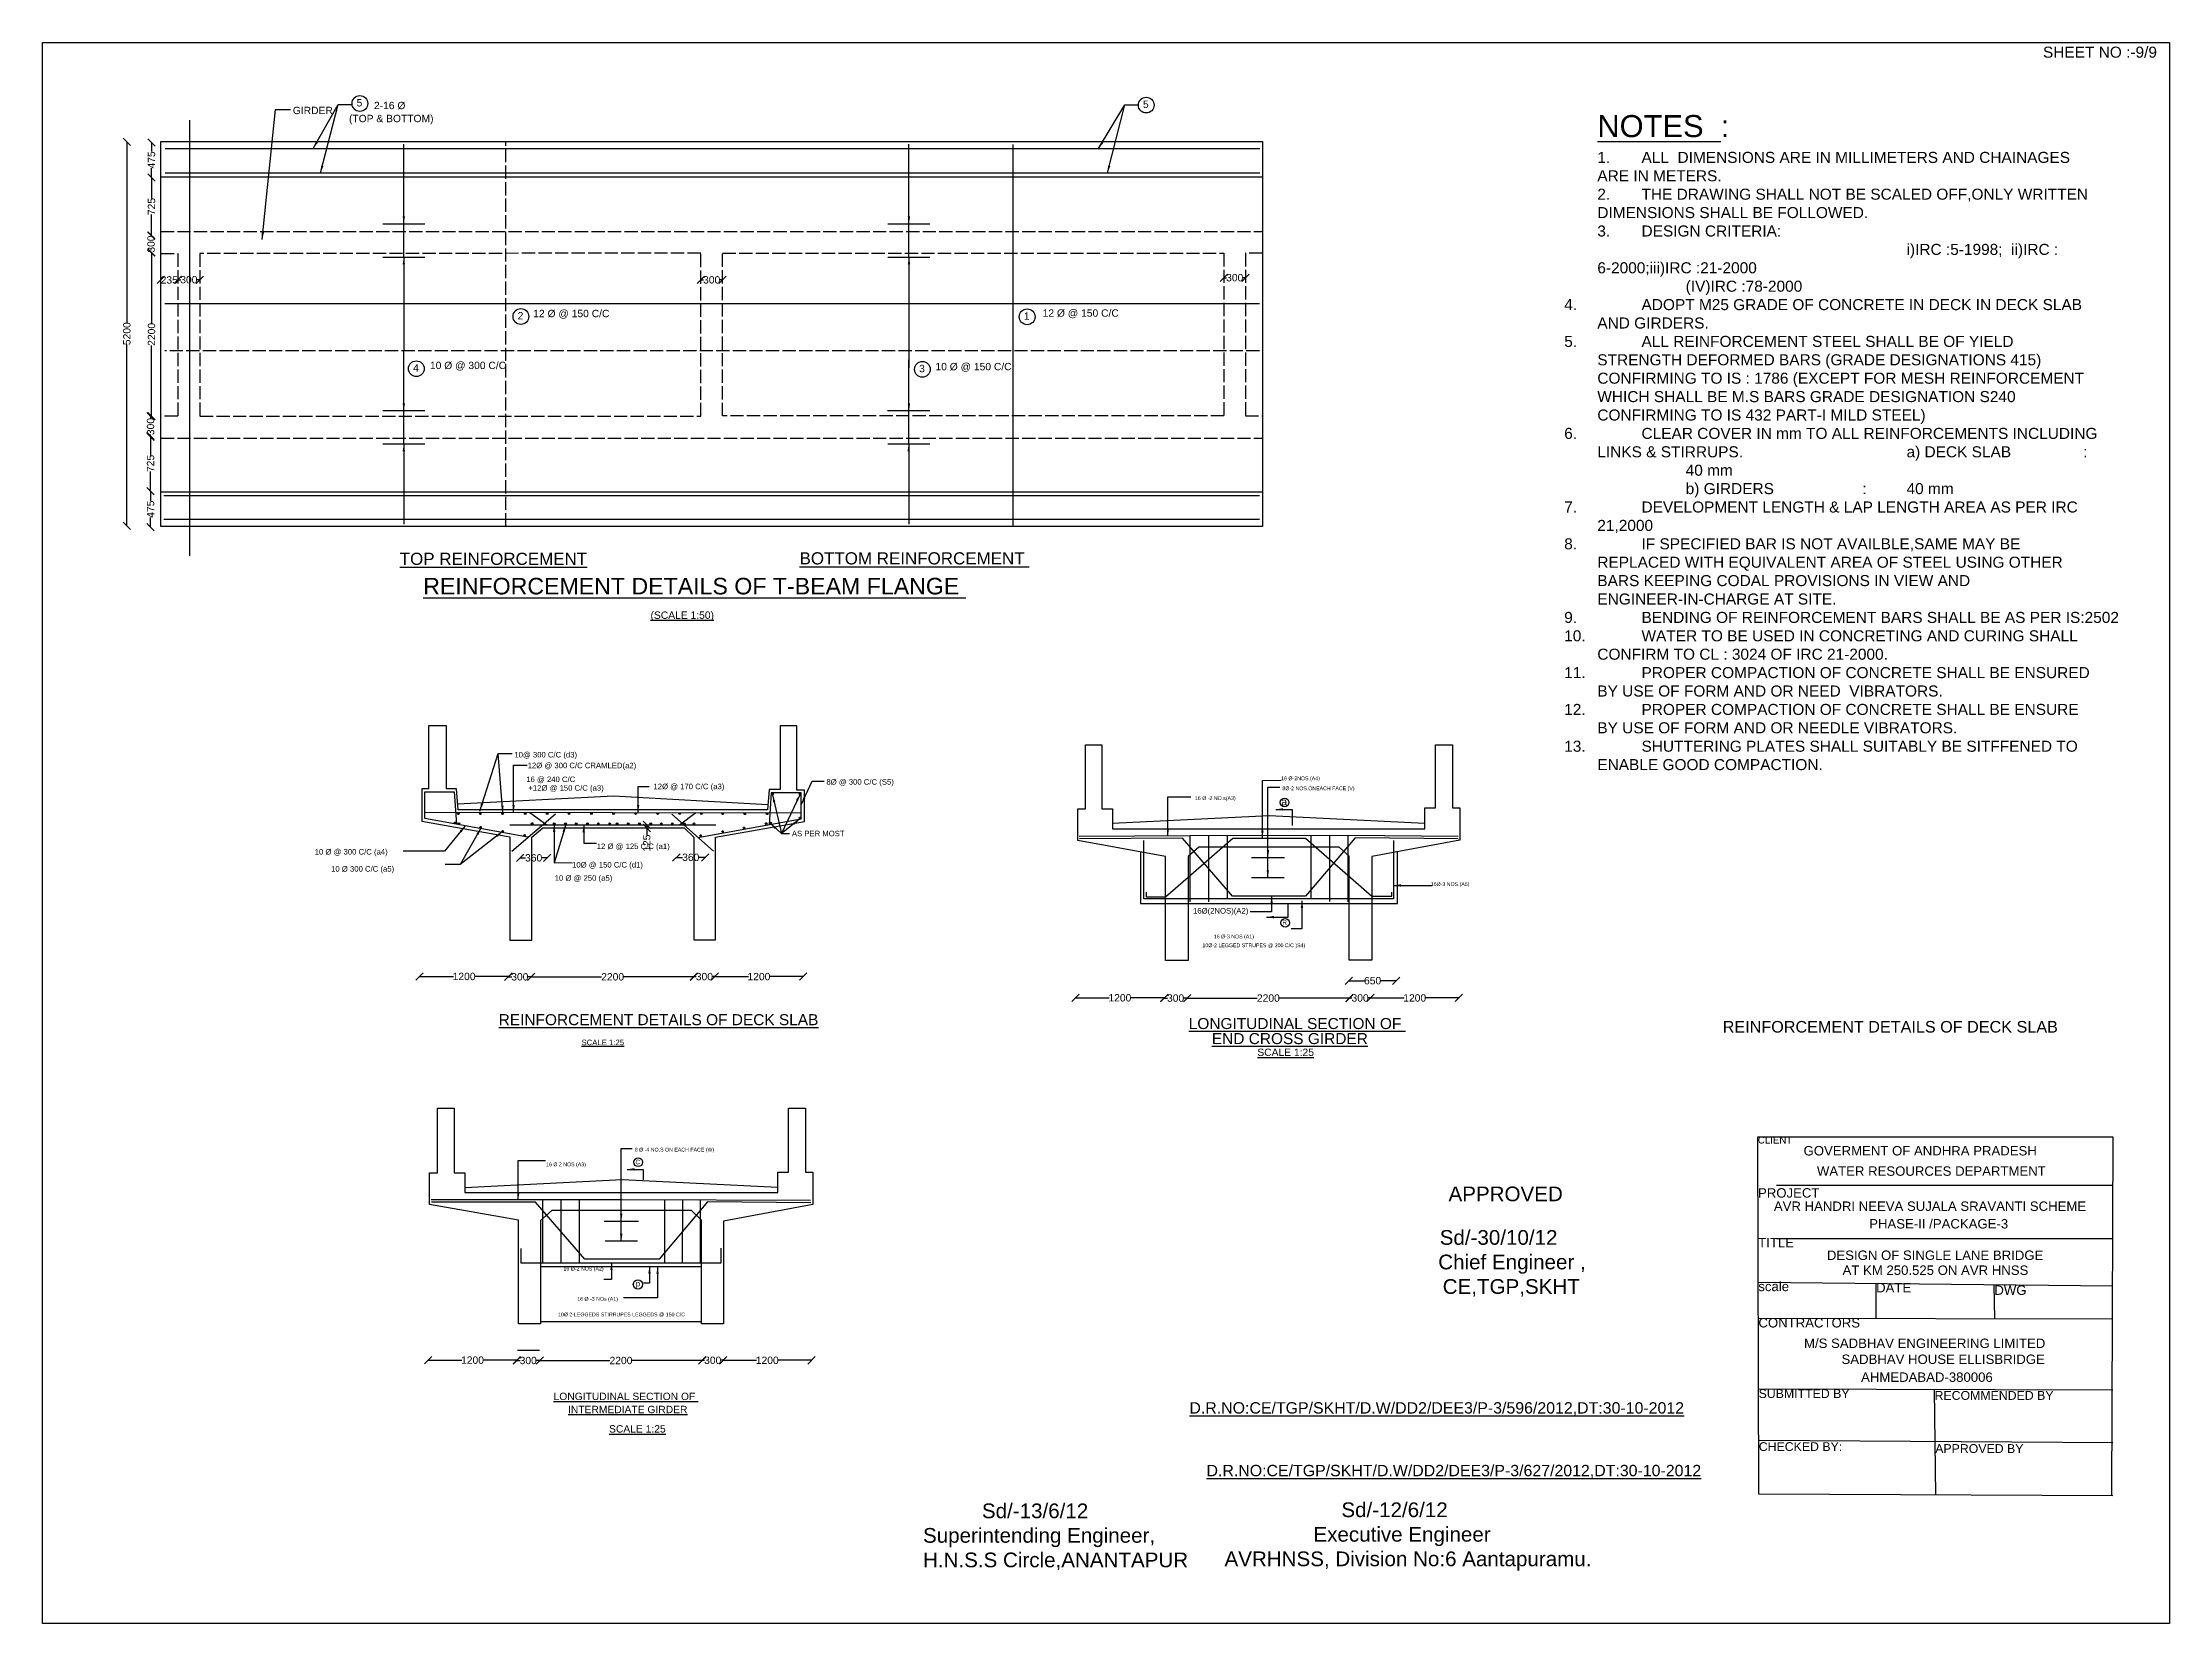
# Model space of a CAD drawing. Header units: millimetres. Extents: x -53230950 to 107255, y 2311 to 28837672.
# Drawn here: x -53230950 to -53202057, y 28816188 to 28837672 of the extents above.
import ezdxf

# ---------------------------------------------------------------- set-up
doc = ezdxf.new("R2010")
doc.units = ezdxf.units.MM
doc.header["$MEASUREMENT"] = 0
doc.linetypes.add('ACAD_ISO02W100', pattern=[15, 12, -3])
for name, color, linetype in [('DIMENSION', 7, 'Continuous'), ('DRAWING', 2, 'Continuous'), ('TEXT', 1, 'Continuous'), ('text1', 7, 'Continuous')]:
    doc.layers.add(name, color=color, linetype=linetype)
doc.styles.get("Standard").update_dxf_attribs({"font": 'arial.ttf', "height": 100})
doc.dimstyles.get("Standard").update_dxf_attribs({"dimtxt": 100, "dimasz": 100, "dimexe": 0.18, "dimexo": 0.0625, "dimgap": 0.09, "dimtad": 0, "dimdec": 0, "dimzin": 0, "dimdsep": 46, "dimtxsty": 'Standard', "dimblk": 'OBLIQUE', "dimcen": 0.09, "dimse1": 1, "dimse2": 1, "dimadec": 0, "dimazin": 0, "dimtfac": 1, "dimtdec": 0, "dimtofl": 0, "dimtmove": 0, "dimatfit": 3, "dimfxl": 1, "dimtolj": 1, "dimtzin": 0, "dimarcsym": 0})

msp = doc.modelspace()

# ---------------------------------------------------------------- texts
at = {"layer": 'TEXT', "color": 0}
for s, height, p in [('SHEET NO :-9/9', 150, (-53203775.7, 28837465.6)), ('5', 100, (-53226683.1, 28836803.2)), ('GIRDER', 100, (-53227549.7, 28836698.7)), ('(TOP & BOTTOM)', 100, (-53226787, 28836589.3)), ('2-16 Ø', 100, (-53226447.4, 28836766.1)), ('5', 100, (-53216001.5, 28836781.8)), ('2', 100, (-53224495.9, 28833908.8)), ('12 Ø @ 150 C/C', 100, (-53224283.8, 28833939.4)), ('1', 100, (-53217618.8, 28833905.1)), ('12 Ø @ 150 C/C ', 100, (-53217364.1, 28833945.4)), ('4', 100, (-53225916, 28833199.4)), ('10 Ø @ 300 C/C ', 100, (-53225687, 28833234.2)), ('3', 100, (-53219041.9, 28833191.3)), ('10 Ø @ 150 C/C ', 100, (-53218820.1, 28833218)), ('%%UTOP REINFORCEMENT', 164.834, (-53226097.3, 28830573.4)), ('%%UBOTTOM REINFORCEMENT ', 164.834, (-53220666.3, 28830579.9)), ('%%UREINFORCEMENT DETAILS OF T-BEAM FLANGE ', 225, (-53225778.3, 28830172.2)), ('%%U(SCALE 1:50)', 100, (-53222690.5, 28829840.2)), ('10@ 300 C/C (d3)', 75, (-53224540.3, 28827956.5)), ('16 @ 240 C/C', 75, (-53224378.6, 28827621.8)), ('12Ø @ 300 C/C CRAMLED(a2)', 75, (-53224359.4, 28827810.3)), ('8Ø @ 300 C/C (S5)', 75, (-53220301.4, 28827586.9)), ('16 Ø-2NOS.(A4)', 50.948, (-53214124.4, 28827646.9)), ('+12Ø @ 150 C/C (a3)', 75, (-53224349.7, 28827504.5)), ('12Ø @ 170 C/C (a3)', 75, (-53222650.5, 28827525)), ('16 Ø -2 NO.s(A3)', 50.948, (-53215295.6, 28827378.1)), ('a', 100, (-53214121.9, 28827305.7)), ('8Ø-2 NOS.ONEACH FACE (V)', 50.948, (-53214107.9, 28827511)), ('12 Ø @ 125 C/C (a1)', 75, (-53223421, 28826711.6)), ('AS PER MOST ', 75, (-53220770.6, 28826885.7)), ('10 Ø @ 300 C/C (a4)', 75, (-53227252.3, 28826637.2)), ('10Ø @ 150 C/C (d1)', 75, (-53223756.2, 28826460.4)), ('10 Ø 300 C/C (a5)', 75, (-53227029.1, 28826404.8)), ('10 Ø @ 250 (a5)', 75, (-53223992.1, 28826280.5)), ('16Ø-3 NOS.(A5)', 50.948, (-53212092.1, 28826209.6)), ('16Ø(2NOS)(A2)', 75, (-53215321.3, 28825835)), ('R', 61.6, (-53214107.6, 28825681.8)), ('10Ø-2 LEGGED STRUPES @ 300 C/C )S4)', 50.948, (-53215193.7, 28825378.1)), ('16 Ø-3 NOS (A1)', 50.948, (-53215039.4, 28825498.1)), ('%%UREINFORCEMENT DETAILS OF DECK SLAB', 150, (-53224753.2, 28824318.1)), ('%%ULONGITUDINAL SECTION OF ', 150, (-53215379, 28824265.7)), ('%%UEND CROSS GIRDER', 150, (-53215065.3, 28824061.4)), ('REINFORCEMENT DETAILS OF DECK SLAB ', 157.285, (-53208126.2, 28824218)), ('%%USCALE 1:25', 75, (-53223627.4, 28824046.8)), ('%%USCALE 1:25', 100, (-53214447.5, 28823899.9)), ('CLIENT ', 93.92, (-53207648.3, 28822710.5)), ('16 Ø 2 NOS (A3)', 50.948, (-53224110, 28822401.4)), ('8 Ø -4 NO.S ON EACH FACE (W)', 50.948, (-53222904.8, 28822601.6)), ('C', 61.6, (-53222895.2, 28822428.2)), ('GOVERMENT OF ANDHRA PRADESH', 127.979, (-53207027.7, 28822548)), ('WATER RESOURCES DEPARTMENT ', 127.979, (-53206846.3, 28822271.8)), ('APPROVED', 200, (-53211850.9, 28821925.6)), ('PROJECT', 127.98, (-53207646.2, 28821975.3)), ('AVR HANDRI NEEVA SUJALA SRAVANTI SCHEME ', 127.979, (-53207431.1, 28821794.6)), ('PHASE-II /PACKAGE-3', 127.979, (-53206136.1, 28821555.5)), ('TITLE  ', 127.98, (-53207644.2, 28821300.3)), ('16 Ø-2 NOS (A2)', 50.948, (-53223873.3, 28820984.1)), ('DESIGN OF SINGLE LANE BRIDGE ', 127.979, (-53206710.8, 28821128)), ('AT KM 250.525 ON AVR HNSS', 127.979, (-53206497.8, 28820924.9)), ('p', 75, (-53222890.2, 28820769.3)), ('scale ', 127.98, (-53207642.4, 28820704.2)), ('DATE', 127.98, (-53206042.4, 28820686.9)), ('DWG', 127.98, (-53204436, 28820653.6)), ('16 Ø -3 NOs (A1)', 50.948, (-53223686.9, 28820573.2)), ('10Ø 2-LEGGEDS STIRRUPES LEGGEDS @ 150 C/C ', 50.948, (-53223948, 28820361.7)), ('CONTRACTORS', 127.979, (-53207641, 28820210.5)), ('M/S SADBHAV ENGINEERING LIMITED', 127.979, (-53207021.7, 28819931.6)), ('SADBHAV HOUSE ELLISBRIDGE ', 127.979, (-53206512.5, 28819714.5)), ('AHMEDABAD-380006', 127.979, (-53206246.3, 28819471.3)), ('%%ULONGITUDINAL SECTION OF ', 100, (-53224007.8, 28819224.2)), ('SUBMITTED BY', 119.666, (-53207638.2, 28819252)), ('RECOMMENDED BY ', 119.666, (-53205248.4, 28819227.1)), ('%%UINTERMEDIATE GIRDER', 100, (-53223811.4, 28819046)), ('%%USCALE 1:25', 100, (-53223253.7, 28818782.7)), ('CHECKED BY:', 119.666, (-53207636.1, 28818531.8)), ('APPROVED BY ', 119.666, (-53205239.1, 28818505.1))]:
    msp.add_text(s, height=height, dxfattribs=at).set_placement(p)
at = {"layer": 'TEXT', "color": 0, "insert": (-53209829.2, 28836685.9), "char_height": 150, "attachment_point": 1}
msp.add_mtext_dynamic_manual_height_columns('{\\H2x;\\LNOTES\\l  :\\P\\pi-450,l600,t600;}1.^IALL  DIMENSIONS ARE IN MILLIMETERS AND CHAINAGES ARE IN METERS.\\P2.^ITHE DRAWING SHALL NOT BE SCALED OFF,ONLY WRITTEN DIMENSIONS SHALL BE FOLLOWED.\\P\\pt600,3600,4200,4800,5400,6000,6600;3.^IDESIGN CRITERIA:              ^I^I^I^I^I^I\\P\\pi0,t1200,1800,2400,3000,3600,4200;^I^I^I^I^I^Ii)IRC :5-1998;  ii)IRC : \\P\\pt3000,3600,4200,4800,5400,6000,6600;6-2000;iii)IRC :21-2000^I^I^I^I^I^I^I\\P\\pt1200;^I(IV)IRC :78-2000\\P\\pi-450,t600;4.^IADOPT M25 GRADE OF CONCRETE IN DECK IN DECK SLAB AND GIRDERS.\\P5.^IALL REINFORCEMENT STEEL SHALL BE OF YIELD STRENGTH DEFORMED BARS (GRADE DESIGNATIONS 415) CONFIRMING TO IS : 1786 (EXCEPT FOR MESH REINFORCEMENT WHICH SHALL BE M.S BARS GRADE DESIGNATION S240 CONFIRMING TO IS 432 PART-I MILD STEEL)\\P6.^ICLEAR COVER IN mm TO ALL REINFORCEMENTS INCLUDING \\P\\pi0,t3000,3600,4200,6000,6600;LINKS & STIRRUPS.^I^I^Ia) DECK SLAB^I^I:\\P\\pt1200,2400,3000,3600,4200,4800,5400,6000,6600;^I40 mm^I^I^I^I^I^I^I^I\\P\\pt1200,3000,3600,4200;^Ib) GIRDERS ^I^I:^I40 mm\\P\\pi-450,t600;7.^IDEVELOPMENT LENGTH & LAP LENGTH AREA AS PER IRC 21,2000\\P8.^IIF SPECIFIED BAR IS NOT AVAILBLE,SAME MAY BE REPLACED WITH EQUIVALENT AREA OF STEEL USING OTHER BARS KEEPING CODAL PROVISIONS IN VIEW AND ENGINEER-IN-CHARGE AT SITE.\\P9.^IBENDING OF REINFORCEMENT BARS SHALL BE AS PER IS:2502\\P10.^IWATER TO BE USED IN CONCRETING AND CURING SHALL CONFIRM TO CL : 3024 OF IRC 21-2000.\\P11.^IPROPER COMPACTION OF CONCRETE SHALL BE ENSURED BY USE OF FORM AND OR NEED  VIBRATORS.\\P12.^IPROPER COMPACTION OF CONCRETE SHALL BE ENSURE BY USE OF FORM AND OR NEEDLE VIBRATORS.\\P13.^ISHUTTERING PLATES SHALL SUITABLY BE SITFFENED TO ENABLE GOOD COMPACTION.', width=6798.032, gutter_width=500, heights=[0], dxfattribs=at)
at = {"layer": 'TEXT', "color": 0, "char_height": 200, "attachment_point": 1}
for s, insert, width in [('^I  Sd/-30/10/12 \\P\\pi935.4;Chief Engineer ,                          \\P\\pi996.11;CE,TGP,SKHT', (-53212925.7, 28821534), 3835.607), ('\\P^ISd/-13/6/12\\PSuperintending Engineer, H.N.S.S Circle,ANANTAPUR', (-53218989.2, 28818152), 3953.487), ('^I^I  Sd/-12/6/12\\P\\pi1375.8;Executive Engineer\\P\\pi12.525;  AVRHNSS, Division No:6 Aantapuramu.', (-53215061.3, 28817833.3), 5140.739)]:
    msp.add_mtext(s, dxfattribs=dict(at, insert=insert, width=width))
at = {"layer": 'text1', "color": 0}
for s, p in [('%%UD.R.NO:CE/TGP/SKHT/D.W/DD2/DEE3/P-3/596/2012,DT:30-10-2012', (-53215370.6, 28819040.5)), ('%%UD.R.NO:CE/TGP/SKHT/D.W/DD2/DEE3/P-3/627/2012,DT:30-10-2012', (-53215138.2, 28818188.9))]:
    msp.add_text(s, height=154.561, dxfattribs=at).set_placement(p)

# ---------------------------------------------------------------- blocks, each defined once
blk = doc.blocks.new('_Oblique')
at = {"color": 0, "linetype": 'ByBlock', "lineweight": -2}
blk.add_line((-0.5, -0.5), (0.5, 0.5), dxfattribs=at)
blk = doc.blocks.new('*D4')
at = {"layer": 'Defpoints', "color": 0, "transparency": 16777216}
for p in [(-53229309, 28836314), (-53229469, 28835838), (-53229309, 28835838)]:
    blk.add_point(p, dxfattribs=at)
at = {"layer": 'DIMENSION', "color": 0, "lineweight": -2, "transparency": 16777216}
for p, q in [((-53229469, 28836314), (-53229469, 28836189)), ((-53229469, 28835838), (-53229469, 28835963))]:
    blk.add_line(p, q, dxfattribs=at)
at = {"layer": 'DIMENSION', "color": 0, "lineweight": -2, "transparency": 16777216, "xscale": 100, "yscale": 100, "zscale": 100}
for p, rotation in [((-53229469, 28836314), 90), ((-53229469, 28835838), 270)]:
    blk.add_blockref('_Oblique', p, dxfattribs=dict(at, rotation=rotation))
at = {"layer": 'DIMENSION', "color": 0, "transparency": 16777216, "insert": (-53229469, 28836076), "char_height": 100, "attachment_point": 5, "rotation": 90}
blk.add_mtext('\\A1;475', dxfattribs=at)
blk = doc.blocks.new('*D5')
at = {"layer": 'Defpoints', "color": 0, "transparency": 16777216}
for p in [(-53229469, 28835838), (-53229469, 28835048), (-53229469, 28835048)]:
    blk.add_point(p, dxfattribs=at)
at = {"layer": 'DIMENSION', "color": 0, "lineweight": -2, "transparency": 16777216}
for p, q in [((-53229469, 28835838), (-53229469, 28835554)), ((-53229469, 28835048), (-53229469, 28835333))]:
    blk.add_line(p, q, dxfattribs=at)
at = {"layer": 'DIMENSION', "color": 0, "lineweight": -2, "transparency": 16777216, "xscale": 100, "yscale": 100, "zscale": 100}
for p, rotation in [((-53229469, 28835838), 90), ((-53229469, 28835048), 270)]:
    blk.add_blockref('_Oblique', p, dxfattribs=dict(at, rotation=rotation))
at = {"layer": 'DIMENSION', "color": 0, "transparency": 16777216, "insert": (-53229469, 28835443), "char_height": 100, "attachment_point": 5, "rotation": 90}
blk.add_mtext('\\A1;725', dxfattribs=at)
blk = doc.blocks.new('*D6')
at = {"layer": 'Defpoints', "color": 0, "transparency": 16777216}
for p in [(-53229469, 28835048), (-53229475, 28834819), (-53229469, 28834819)]:
    blk.add_point(p, dxfattribs=at)
at = {"layer": 'DIMENSION', "color": 0, "lineweight": -2, "transparency": 16777216}
for p, q in [((-53229475, 28835048), (-53229475, 28835044)), ((-53229475, 28834819), (-53229475, 28834823))]:
    blk.add_line(p, q, dxfattribs=at)
at = {"layer": 'DIMENSION', "color": 0, "lineweight": -2, "transparency": 16777216, "xscale": 100, "yscale": 100, "zscale": 100}
for p, rotation in [((-53229475, 28835048), 90), ((-53229475, 28834819), 270)]:
    blk.add_blockref('_Oblique', p, dxfattribs=dict(at, rotation=rotation))
at = {"layer": 'DIMENSION', "color": 0, "transparency": 16777216, "insert": (-53229475, 28834933), "char_height": 100, "attachment_point": 5, "rotation": 90}
blk.add_mtext('\\A1;300', dxfattribs=at)
blk = doc.blocks.new('*D7')
at = {"layer": 'Defpoints', "color": 0, "transparency": 16777216}
for p in [(-53229469, 28834819), (-53229469, 28832593), (-53229469, 28832593)]:
    blk.add_point(p, dxfattribs=at)
at = {"layer": 'DIMENSION', "color": 0, "lineweight": -2, "transparency": 16777216}
for p, q in [((-53229469, 28834819), (-53229469, 28833856)), ((-53229469, 28832593), (-53229469, 28833556))]:
    blk.add_line(p, q, dxfattribs=at)
at = {"layer": 'DIMENSION', "color": 0, "lineweight": -2, "transparency": 16777216, "xscale": 100, "yscale": 100, "zscale": 100}
for p, rotation in [((-53229469, 28834819), 90), ((-53229469, 28832593), 270)]:
    blk.add_blockref('_Oblique', p, dxfattribs=dict(at, rotation=rotation))
at = {"layer": 'DIMENSION', "color": 0, "transparency": 16777216, "insert": (-53229469, 28833706), "char_height": 100, "attachment_point": 5, "rotation": 90}
blk.add_mtext('\\A1;2200', dxfattribs=at)
blk = doc.blocks.new('*D8')
at = {"layer": 'Defpoints', "color": 0, "transparency": 16777216}
for p in [(-53229469, 28832593), (-53229482, 28832313), (-53229469, 28832313)]:
    blk.add_point(p, dxfattribs=at)
at = {"layer": 'DIMENSION', "color": 0, "lineweight": -2, "transparency": 16777216}
for p, q in [((-53229482, 28832593), (-53229482, 28832564)), ((-53229482, 28832313), (-53229482, 28832343))]:
    blk.add_line(p, q, dxfattribs=at)
at = {"layer": 'DIMENSION', "color": 0, "lineweight": -2, "transparency": 16777216, "xscale": 100, "yscale": 100, "zscale": 100}
for p, rotation in [((-53229482, 28832593), 90), ((-53229482, 28832313), 270)]:
    blk.add_blockref('_Oblique', p, dxfattribs=dict(at, rotation=rotation))
at = {"layer": 'DIMENSION', "color": 0, "transparency": 16777216, "insert": (-53229482, 28832453), "char_height": 100, "attachment_point": 5, "rotation": 90}
blk.add_mtext('\\A1;300', dxfattribs=at)
blk = doc.blocks.new('*D9')
at = {"layer": 'Defpoints', "color": 0, "transparency": 16777216}
for p in [(-53229482, 28832328), (-53229482, 28831576), (-53229482, 28831576)]:
    blk.add_point(p, dxfattribs=at)
at = {"layer": 'DIMENSION', "color": 0, "lineweight": -2, "transparency": 16777216}
for p, q in [((-53229482, 28832328), (-53229482, 28832062)), ((-53229482, 28831576), (-53229482, 28831841))]:
    blk.add_line(p, q, dxfattribs=at)
at = {"layer": 'DIMENSION', "color": 0, "lineweight": -2, "transparency": 16777216, "xscale": 100, "yscale": 100, "zscale": 100}
for p, rotation in [((-53229482, 28832328), 90), ((-53229482, 28831576), 270)]:
    blk.add_blockref('_Oblique', p, dxfattribs=dict(at, rotation=rotation))
at = {"layer": 'DIMENSION', "color": 0, "transparency": 16777216, "insert": (-53229482, 28831952), "char_height": 100, "attachment_point": 5, "rotation": 90}
blk.add_mtext('\\A1;725', dxfattribs=at)
blk = doc.blocks.new('*D10')
at = {"layer": 'Defpoints', "color": 0, "transparency": 16777216}
for p in [(-53229482, 28831576), (-53229482, 28831085), (-53229482, 28831085)]:
    blk.add_point(p, dxfattribs=at)
at = {"layer": 'DIMENSION', "color": 0, "lineweight": -2, "transparency": 16777216}
for p, q in [((-53229482, 28831576), (-53229482, 28831443)), ((-53229482, 28831085), (-53229482, 28831217))]:
    blk.add_line(p, q, dxfattribs=at)
at = {"layer": 'DIMENSION', "color": 0, "lineweight": -2, "transparency": 16777216, "xscale": 100, "yscale": 100, "zscale": 100}
for p, rotation in [((-53229482, 28831576), 90), ((-53229482, 28831085), 270)]:
    blk.add_blockref('_Oblique', p, dxfattribs=dict(at, rotation=rotation))
at = {"layer": 'DIMENSION', "color": 0, "transparency": 16777216, "insert": (-53229482, 28831330), "char_height": 100, "attachment_point": 5, "rotation": 90}
blk.add_mtext('\\A1;475', dxfattribs=at)
blk = doc.blocks.new('*D11')
at = {"layer": 'Defpoints', "color": 0, "transparency": 16777216}
for p in [(-53229804, 28836324), (-53229695, 28836324), (-53229562, 28831106)]:
    blk.add_point(p, dxfattribs=at)
at = {"layer": 'DIMENSION', "color": 0, "lineweight": -2, "transparency": 16777216}
for p, q in [((-53229804, 28836324), (-53229804, 28833864)), ((-53229804, 28831106), (-53229804, 28833566))]:
    blk.add_line(p, q, dxfattribs=at)
at = {"layer": 'DIMENSION', "color": 0, "lineweight": -2, "transparency": 16777216, "xscale": 100, "yscale": 100, "zscale": 100}
for p, rotation in [((-53229804, 28836324), 90), ((-53229804, 28831106), 270)]:
    blk.add_blockref('_Oblique', p, dxfattribs=dict(at, rotation=rotation))
at = {"layer": 'DIMENSION', "color": 0, "transparency": 16777216, "insert": (-53229804, 28833715), "char_height": 100, "attachment_point": 5, "rotation": 90}
blk.add_mtext('\\A1;5200', dxfattribs=at)
blk = doc.blocks.new('*D12')
at = {"layer": 'Defpoints', "color": 0, "transparency": 16777216}
for p in [(-53229343, 28834445), (-53229112, 28834445), (-53229112, 28834445)]:
    blk.add_point(p, dxfattribs=at)
at = {"layer": 'DIMENSION', "color": 0, "lineweight": -2, "transparency": 16777216}
for p, q in [((-53229343, 28834445), (-53229340, 28834445)), ((-53229112, 28834445), (-53229116, 28834445))]:
    blk.add_line(p, q, dxfattribs=at)
at = {"layer": 'DIMENSION', "color": 0, "lineweight": -2, "transparency": 16777216, "xscale": 100, "yscale": 100, "zscale": 100, "rotation": 180}
blk.add_blockref('_Oblique', (-53229343, 28834445), dxfattribs=at)
at = {"layer": 'DIMENSION', "color": 0, "lineweight": -2, "transparency": 16777216, "xscale": 100, "yscale": 100, "zscale": 100}
blk.add_blockref('_Oblique', (-53229112, 28834445), dxfattribs=at)
at = {"layer": 'DIMENSION', "color": 0, "transparency": 16777216, "insert": (-53229228, 28834445), "char_height": 100, "attachment_point": 5}
blk.add_mtext('\\A1;235', dxfattribs=at)
blk = doc.blocks.new('*D13')
at = {"layer": 'Defpoints', "color": 0, "transparency": 16777216}
for p in [(-53229112, 28834445), (-53228811, 28834448), (-53228811, 28834445)]:
    blk.add_point(p, dxfattribs=at)
at = {"layer": 'DIMENSION', "color": 0, "lineweight": -2, "transparency": 16777216}
for p, q in [((-53229112, 28834448), (-53229072, 28834448)), ((-53228811, 28834448), (-53228852, 28834448))]:
    blk.add_line(p, q, dxfattribs=at)
at = {"layer": 'DIMENSION', "color": 0, "lineweight": -2, "transparency": 16777216, "xscale": 100, "yscale": 100, "zscale": 100, "rotation": 180}
blk.add_blockref('_Oblique', (-53229112, 28834448), dxfattribs=at)
at = {"layer": 'DIMENSION', "color": 0, "lineweight": -2, "transparency": 16777216, "xscale": 100, "yscale": 100, "zscale": 100}
blk.add_blockref('_Oblique', (-53228811, 28834448), dxfattribs=at)
at = {"layer": 'DIMENSION', "color": 0, "transparency": 16777216, "insert": (-53228962, 28834448), "char_height": 100, "attachment_point": 5}
blk.add_mtext('\\A1;300', dxfattribs=at)
blk = doc.blocks.new('*D14')
at = {"layer": 'Defpoints', "color": 0, "transparency": 16777216}
for p in [(-53222008, 28834448), (-53222008, 28834446), (-53221712, 28834448)]:
    blk.add_point(p, dxfattribs=at)
at = {"layer": 'DIMENSION', "color": 0, "lineweight": -2, "transparency": 16777216}
for p, q in [((-53222008, 28834446), (-53221970, 28834446)), ((-53221712, 28834446), (-53221750, 28834446))]:
    blk.add_line(p, q, dxfattribs=at)
at = {"layer": 'DIMENSION', "color": 0, "lineweight": -2, "transparency": 16777216, "xscale": 100, "yscale": 100, "zscale": 100, "rotation": 180}
blk.add_blockref('_Oblique', (-53222008, 28834446), dxfattribs=at)
at = {"layer": 'DIMENSION', "color": 0, "lineweight": -2, "transparency": 16777216, "xscale": 100, "yscale": 100, "zscale": 100}
blk.add_blockref('_Oblique', (-53221712, 28834446), dxfattribs=at)
at = {"layer": 'DIMENSION', "color": 0, "transparency": 16777216, "insert": (-53221860, 28834446), "char_height": 100, "attachment_point": 5}
blk.add_mtext('\\A1;300', dxfattribs=at)
blk = doc.blocks.new('*D15')
at = {"layer": 'Defpoints', "color": 0, "transparency": 16777216}
for p in [(-53214901, 28834476), (-53214901, 28834408), (-53214610, 28834446)]:
    blk.add_point(p, dxfattribs=at)
at = {"layer": 'DIMENSION', "color": 0, "lineweight": -2, "transparency": 16777216}
for p, q in [((-53214901, 28834476), (-53214866, 28834476)), ((-53214610, 28834476), (-53214645, 28834476))]:
    blk.add_line(p, q, dxfattribs=at)
at = {"layer": 'DIMENSION', "color": 0, "lineweight": -2, "transparency": 16777216, "xscale": 100, "yscale": 100, "zscale": 100, "rotation": 180}
blk.add_blockref('_Oblique', (-53214901, 28834476), dxfattribs=at)
at = {"layer": 'DIMENSION', "color": 0, "lineweight": -2, "transparency": 16777216, "xscale": 100, "yscale": 100, "zscale": 100}
blk.add_blockref('_Oblique', (-53214610, 28834476), dxfattribs=at)
at = {"layer": 'DIMENSION', "color": 0, "transparency": 16777216, "insert": (-53214755, 28834476), "char_height": 100, "attachment_point": 5}
blk.add_mtext('\\A1;300', dxfattribs=at)
blk = doc.blocks.new('*D16')
at = {"layer": 'Defpoints', "color": 0, "transparency": 16777216}
for p in [(-53225827, 28824948), (-53224619, 28824980), (-53224619, 28824954)]:
    blk.add_point(p, dxfattribs=at)
at = {"layer": 'DIMENSION', "color": 0, "lineweight": -2, "transparency": 16777216}
for p, q in [((-53225827, 28824980), (-53225367, 28824980)), ((-53224619, 28824980), (-53225078, 28824980))]:
    blk.add_line(p, q, dxfattribs=at)
at = {"layer": 'DIMENSION', "color": 0, "lineweight": -2, "transparency": 16777216, "xscale": 100, "yscale": 100, "zscale": 100, "rotation": 180}
blk.add_blockref('_Oblique', (-53225827, 28824980), dxfattribs=at)
at = {"layer": 'DIMENSION', "color": 0, "lineweight": -2, "transparency": 16777216, "xscale": 100, "yscale": 100, "zscale": 100}
blk.add_blockref('_Oblique', (-53224619, 28824980), dxfattribs=at)
at = {"layer": 'DIMENSION', "color": 0, "transparency": 16777216, "insert": (-53225223, 28824980), "char_height": 100, "attachment_point": 5}
blk.add_mtext('\\A1;1200', dxfattribs=at)
blk = doc.blocks.new('*D17')
at = {"layer": 'Defpoints', "color": 0, "transparency": 16777216}
for p in [(-53224622, 28824977), (-53224310, 28824977), (-53224310, 28824975)]:
    blk.add_point(p, dxfattribs=at)
at = {"layer": 'DIMENSION', "color": 0, "lineweight": -2, "transparency": 16777216}
for p, q in [((-53224622, 28824975), (-53224576, 28824975)), ((-53224310, 28824975), (-53224355, 28824975))]:
    blk.add_line(p, q, dxfattribs=at)
at = {"layer": 'DIMENSION', "color": 0, "lineweight": -2, "transparency": 16777216, "xscale": 100, "yscale": 100, "zscale": 100, "rotation": 180}
blk.add_blockref('_Oblique', (-53224622, 28824975), dxfattribs=at)
at = {"layer": 'DIMENSION', "color": 0, "lineweight": -2, "transparency": 16777216, "xscale": 100, "yscale": 100, "zscale": 100}
blk.add_blockref('_Oblique', (-53224310, 28824975), dxfattribs=at)
at = {"layer": 'DIMENSION', "color": 0, "transparency": 16777216, "insert": (-53224466, 28824975), "char_height": 100, "attachment_point": 5}
blk.add_mtext('\\A1;300', dxfattribs=at)
blk = doc.blocks.new('*D18')
at = {"layer": 'Defpoints', "color": 0, "transparency": 16777216}
for p in [(-53224310, 28824975), (-53222101, 28824975), (-53222101, 28824975)]:
    blk.add_point(p, dxfattribs=at)
at = {"layer": 'DIMENSION', "color": 0, "lineweight": -2, "transparency": 16777216}
for p, q in [((-53224310, 28824975), (-53223355, 28824975)), ((-53222101, 28824975), (-53223055, 28824975))]:
    blk.add_line(p, q, dxfattribs=at)
at = {"layer": 'DIMENSION', "color": 0, "lineweight": -2, "transparency": 16777216, "xscale": 100, "yscale": 100, "zscale": 100, "rotation": 180}
blk.add_blockref('_Oblique', (-53224310, 28824975), dxfattribs=at)
at = {"layer": 'DIMENSION', "color": 0, "lineweight": -2, "transparency": 16777216, "xscale": 100, "yscale": 100, "zscale": 100}
blk.add_blockref('_Oblique', (-53222101, 28824975), dxfattribs=at)
at = {"layer": 'DIMENSION', "color": 0, "transparency": 16777216, "insert": (-53223205, 28824975), "char_height": 100, "attachment_point": 5}
blk.add_mtext('\\A1;2200', dxfattribs=at)
blk = doc.blocks.new('*D19')
at = {"layer": 'Defpoints', "color": 0, "transparency": 16777216}
for p in [(-53222101, 28824975), (-53221818, 28824978), (-53221818, 28824975)]:
    blk.add_point(p, dxfattribs=at)
at = {"layer": 'DIMENSION', "color": 0, "lineweight": -2, "transparency": 16777216}
for p, q in [((-53222101, 28824978), (-53222070, 28824978)), ((-53221818, 28824978), (-53221849, 28824978))]:
    blk.add_line(p, q, dxfattribs=at)
at = {"layer": 'DIMENSION', "color": 0, "lineweight": -2, "transparency": 16777216, "xscale": 100, "yscale": 100, "zscale": 100, "rotation": 180}
blk.add_blockref('_Oblique', (-53222101, 28824978), dxfattribs=at)
at = {"layer": 'DIMENSION', "color": 0, "lineweight": -2, "transparency": 16777216, "xscale": 100, "yscale": 100, "zscale": 100}
blk.add_blockref('_Oblique', (-53221818, 28824978), dxfattribs=at)
at = {"layer": 'DIMENSION', "color": 0, "transparency": 16777216, "insert": (-53221959, 28824978), "char_height": 100, "attachment_point": 5}
blk.add_mtext('\\A1;300', dxfattribs=at)
blk = doc.blocks.new('*D20')
at = {"layer": 'Defpoints', "color": 0, "transparency": 16777216}
for p in [(-53221818, 28824975), (-53220618, 28824978), (-53220618, 28824975)]:
    blk.add_point(p, dxfattribs=at)
at = {"layer": 'DIMENSION', "color": 0, "lineweight": -2, "transparency": 16777216}
for p, q in [((-53221818, 28824978), (-53221362, 28824978)), ((-53220618, 28824978), (-53221073, 28824978))]:
    blk.add_line(p, q, dxfattribs=at)
at = {"layer": 'DIMENSION', "color": 0, "lineweight": -2, "transparency": 16777216, "xscale": 100, "yscale": 100, "zscale": 100, "rotation": 180}
blk.add_blockref('_Oblique', (-53221818, 28824978), dxfattribs=at)
at = {"layer": 'DIMENSION', "color": 0, "lineweight": -2, "transparency": 16777216, "xscale": 100, "yscale": 100, "zscale": 100}
blk.add_blockref('_Oblique', (-53220618, 28824978), dxfattribs=at)
at = {"layer": 'DIMENSION', "color": 0, "transparency": 16777216, "insert": (-53221218, 28824978), "char_height": 100, "attachment_point": 5}
blk.add_mtext('\\A1;1200', dxfattribs=at)
blk = doc.blocks.new('*D21')
at = {"layer": 'Defpoints', "color": 0, "transparency": 16777216}
for p in [(-53216919, 28824659), (-53215711, 28824690), (-53215711, 28824664)]:
    blk.add_point(p, dxfattribs=at)
at = {"layer": 'DIMENSION', "color": 0, "lineweight": -2, "transparency": 16777216}
for p, q in [((-53216919, 28824690), (-53216460, 28824690)), ((-53215711, 28824690), (-53216171, 28824690))]:
    blk.add_line(p, q, dxfattribs=at)
at = {"layer": 'DIMENSION', "color": 0, "lineweight": -2, "transparency": 16777216, "xscale": 100, "yscale": 100, "zscale": 100, "rotation": 180}
blk.add_blockref('_Oblique', (-53216919, 28824690), dxfattribs=at)
at = {"layer": 'DIMENSION', "color": 0, "lineweight": -2, "transparency": 16777216, "xscale": 100, "yscale": 100, "zscale": 100}
blk.add_blockref('_Oblique', (-53215711, 28824690), dxfattribs=at)
at = {"layer": 'DIMENSION', "color": 0, "transparency": 16777216, "insert": (-53216315, 28824690), "char_height": 100, "attachment_point": 5}
blk.add_mtext('\\A1;1200', dxfattribs=at)
blk = doc.blocks.new('*D22')
at = {"layer": 'Defpoints', "color": 0, "transparency": 16777216}
for p in [(-53215714, 28824687), (-53215402, 28824687), (-53215402, 28824686)]:
    blk.add_point(p, dxfattribs=at)
at = {"layer": 'DIMENSION', "color": 0, "lineweight": -2, "transparency": 16777216}
for p, q in [((-53215714, 28824686), (-53215669, 28824686)), ((-53215402, 28824686), (-53215448, 28824686))]:
    blk.add_line(p, q, dxfattribs=at)
at = {"layer": 'DIMENSION', "color": 0, "lineweight": -2, "transparency": 16777216, "xscale": 100, "yscale": 100, "zscale": 100, "rotation": 180}
blk.add_blockref('_Oblique', (-53215714, 28824686), dxfattribs=at)
at = {"layer": 'DIMENSION', "color": 0, "lineweight": -2, "transparency": 16777216, "xscale": 100, "yscale": 100, "zscale": 100}
blk.add_blockref('_Oblique', (-53215402, 28824686), dxfattribs=at)
at = {"layer": 'DIMENSION', "color": 0, "transparency": 16777216, "insert": (-53215558, 28824686), "char_height": 100, "attachment_point": 5}
blk.add_mtext('\\A1;300', dxfattribs=at)
blk = doc.blocks.new('*D23')
at = {"layer": 'Defpoints', "color": 0, "transparency": 16777216}
for p in [(-53215402, 28824686), (-53213194, 28824686), (-53213194, 28824686)]:
    blk.add_point(p, dxfattribs=at)
at = {"layer": 'DIMENSION', "color": 0, "lineweight": -2, "transparency": 16777216}
for p, q in [((-53215402, 28824686), (-53214448, 28824686)), ((-53213194, 28824686), (-53214148, 28824686))]:
    blk.add_line(p, q, dxfattribs=at)
at = {"layer": 'DIMENSION', "color": 0, "lineweight": -2, "transparency": 16777216, "xscale": 100, "yscale": 100, "zscale": 100, "rotation": 180}
blk.add_blockref('_Oblique', (-53215402, 28824686), dxfattribs=at)
at = {"layer": 'DIMENSION', "color": 0, "lineweight": -2, "transparency": 16777216, "xscale": 100, "yscale": 100, "zscale": 100}
blk.add_blockref('_Oblique', (-53213194, 28824686), dxfattribs=at)
at = {"layer": 'DIMENSION', "color": 0, "transparency": 16777216, "insert": (-53214298, 28824686), "char_height": 100, "attachment_point": 5}
blk.add_mtext('\\A1;2200', dxfattribs=at)
blk = doc.blocks.new('*D24')
at = {"layer": 'Defpoints', "color": 0, "transparency": 16777216}
for p in [(-53213194, 28824686), (-53212911, 28824688), (-53212911, 28824686)]:
    blk.add_point(p, dxfattribs=at)
at = {"layer": 'DIMENSION', "color": 0, "lineweight": -2, "transparency": 16777216}
for p, q in [((-53213194, 28824688), (-53213162, 28824688)), ((-53212911, 28824688), (-53212942, 28824688))]:
    blk.add_line(p, q, dxfattribs=at)
at = {"layer": 'DIMENSION', "color": 0, "lineweight": -2, "transparency": 16777216, "xscale": 100, "yscale": 100, "zscale": 100, "rotation": 180}
blk.add_blockref('_Oblique', (-53213194, 28824688), dxfattribs=at)
at = {"layer": 'DIMENSION', "color": 0, "lineweight": -2, "transparency": 16777216, "xscale": 100, "yscale": 100, "zscale": 100}
blk.add_blockref('_Oblique', (-53212911, 28824688), dxfattribs=at)
at = {"layer": 'DIMENSION', "color": 0, "transparency": 16777216, "insert": (-53213052, 28824688), "char_height": 100, "attachment_point": 5}
blk.add_mtext('\\A1;300', dxfattribs=at)
blk = doc.blocks.new('*D25')
at = {"layer": 'Defpoints', "color": 0, "transparency": 16777216}
for p in [(-53212911, 28824686), (-53211710, 28824688), (-53211710, 28824686)]:
    blk.add_point(p, dxfattribs=at)
at = {"layer": 'DIMENSION', "color": 0, "lineweight": -2, "transparency": 16777216}
for p, q in [((-53212911, 28824688), (-53212455, 28824688)), ((-53211710, 28824688), (-53212166, 28824688))]:
    blk.add_line(p, q, dxfattribs=at)
at = {"layer": 'DIMENSION', "color": 0, "lineweight": -2, "transparency": 16777216, "xscale": 100, "yscale": 100, "zscale": 100, "rotation": 180}
blk.add_blockref('_Oblique', (-53212911, 28824688), dxfattribs=at)
at = {"layer": 'DIMENSION', "color": 0, "lineweight": -2, "transparency": 16777216, "xscale": 100, "yscale": 100, "zscale": 100}
blk.add_blockref('_Oblique', (-53211710, 28824688), dxfattribs=at)
at = {"layer": 'DIMENSION', "color": 0, "transparency": 16777216, "insert": (-53212310, 28824688), "char_height": 100, "attachment_point": 5}
blk.add_mtext('\\A1;1200', dxfattribs=at)
blk = doc.blocks.new('*D26')
at = {"layer": 'Defpoints', "color": 0, "transparency": 16777216}
for p in [(-53213203, 28824932), (-53212561, 28824923), (-53212561, 28824923)]:
    blk.add_point(p, dxfattribs=at)
at = {"layer": 'DIMENSION', "color": 0, "lineweight": -2, "transparency": 16777216}
for p, q in [((-53213203, 28824923), (-53212992, 28824923)), ((-53212561, 28824923), (-53212771, 28824923))]:
    blk.add_line(p, q, dxfattribs=at)
at = {"layer": 'DIMENSION', "color": 0, "lineweight": -2, "transparency": 16777216, "xscale": 100, "yscale": 100, "zscale": 100, "rotation": 180}
blk.add_blockref('_Oblique', (-53213203, 28824923), dxfattribs=at)
at = {"layer": 'DIMENSION', "color": 0, "lineweight": -2, "transparency": 16777216, "xscale": 100, "yscale": 100, "zscale": 100}
blk.add_blockref('_Oblique', (-53212561, 28824923), dxfattribs=at)
at = {"layer": 'DIMENSION', "color": 0, "transparency": 16777216, "insert": (-53212882, 28824923), "char_height": 100, "attachment_point": 5}
blk.add_mtext('\\A1;650', dxfattribs=at)
blk = doc.blocks.new('*D27')
at = {"layer": 'Defpoints', "color": 0, "transparency": 16777216}
for p in [(-53225713, 28819734), (-53224506, 28819766), (-53224506, 28819740)]:
    blk.add_point(p, dxfattribs=at)
at = {"layer": 'DIMENSION', "color": 0, "lineweight": -2, "transparency": 16777216}
for p, q in [((-53225713, 28819766), (-53225254, 28819766)), ((-53224506, 28819766), (-53224965, 28819766))]:
    blk.add_line(p, q, dxfattribs=at)
at = {"layer": 'DIMENSION', "color": 0, "lineweight": -2, "transparency": 16777216, "xscale": 100, "yscale": 100, "zscale": 100, "rotation": 180}
blk.add_blockref('_Oblique', (-53225713, 28819766), dxfattribs=at)
at = {"layer": 'DIMENSION', "color": 0, "lineweight": -2, "transparency": 16777216, "xscale": 100, "yscale": 100, "zscale": 100}
blk.add_blockref('_Oblique', (-53224506, 28819766), dxfattribs=at)
at = {"layer": 'DIMENSION', "color": 0, "transparency": 16777216, "insert": (-53225109, 28819766), "char_height": 100, "attachment_point": 5}
blk.add_mtext('\\A1;1200', dxfattribs=at)
blk = doc.blocks.new('*D28')
at = {"layer": 'Defpoints', "color": 0, "transparency": 16777216}
for p in [(-53224508, 28819763), (-53224196, 28819763), (-53224196, 28819761)]:
    blk.add_point(p, dxfattribs=at)
at = {"layer": 'DIMENSION', "color": 0, "lineweight": -2, "transparency": 16777216}
for p, q in [((-53224508, 28819761), (-53224463, 28819761)), ((-53224196, 28819761), (-53224242, 28819761))]:
    blk.add_line(p, q, dxfattribs=at)
at = {"layer": 'DIMENSION', "color": 0, "lineweight": -2, "transparency": 16777216, "xscale": 100, "yscale": 100, "zscale": 100, "rotation": 180}
blk.add_blockref('_Oblique', (-53224508, 28819761), dxfattribs=at)
at = {"layer": 'DIMENSION', "color": 0, "lineweight": -2, "transparency": 16777216, "xscale": 100, "yscale": 100, "zscale": 100}
blk.add_blockref('_Oblique', (-53224196, 28819761), dxfattribs=at)
at = {"layer": 'DIMENSION', "color": 0, "transparency": 16777216, "insert": (-53224352, 28819761), "char_height": 100, "attachment_point": 5}
blk.add_mtext('\\A1;300', dxfattribs=at)
blk = doc.blocks.new('*D29')
at = {"layer": 'Defpoints', "color": 0, "transparency": 16777216}
for p in [(-53224196, 28819761), (-53221988, 28819761), (-53221988, 28819761)]:
    blk.add_point(p, dxfattribs=at)
at = {"layer": 'DIMENSION', "color": 0, "lineweight": -2, "transparency": 16777216}
for p, q in [((-53224196, 28819761), (-53223242, 28819761)), ((-53221988, 28819761), (-53222942, 28819761))]:
    blk.add_line(p, q, dxfattribs=at)
at = {"layer": 'DIMENSION', "color": 0, "lineweight": -2, "transparency": 16777216, "xscale": 100, "yscale": 100, "zscale": 100, "rotation": 180}
blk.add_blockref('_Oblique', (-53224196, 28819761), dxfattribs=at)
at = {"layer": 'DIMENSION', "color": 0, "lineweight": -2, "transparency": 16777216, "xscale": 100, "yscale": 100, "zscale": 100}
blk.add_blockref('_Oblique', (-53221988, 28819761), dxfattribs=at)
at = {"layer": 'DIMENSION', "color": 0, "transparency": 16777216, "insert": (-53223092, 28819761), "char_height": 100, "attachment_point": 5}
blk.add_mtext('\\A1;2200', dxfattribs=at)
blk = doc.blocks.new('*D30')
at = {"layer": 'Defpoints', "color": 0, "transparency": 16777216}
for p in [(-53221988, 28819761), (-53221705, 28819764), (-53221705, 28819761)]:
    blk.add_point(p, dxfattribs=at)
at = {"layer": 'DIMENSION', "color": 0, "lineweight": -2, "transparency": 16777216}
for p, q in [((-53221988, 28819764), (-53221957, 28819764)), ((-53221705, 28819764), (-53221736, 28819764))]:
    blk.add_line(p, q, dxfattribs=at)
at = {"layer": 'DIMENSION', "color": 0, "lineweight": -2, "transparency": 16777216, "xscale": 100, "yscale": 100, "zscale": 100, "rotation": 180}
blk.add_blockref('_Oblique', (-53221988, 28819764), dxfattribs=at)
at = {"layer": 'DIMENSION', "color": 0, "lineweight": -2, "transparency": 16777216, "xscale": 100, "yscale": 100, "zscale": 100}
blk.add_blockref('_Oblique', (-53221705, 28819764), dxfattribs=at)
at = {"layer": 'DIMENSION', "color": 0, "transparency": 16777216, "insert": (-53221846, 28819764), "char_height": 100, "attachment_point": 5}
blk.add_mtext('\\A1;300', dxfattribs=at)
blk = doc.blocks.new('*D31')
at = {"layer": 'Defpoints', "color": 0, "transparency": 16777216}
for p in [(-53221705, 28819761), (-53220505, 28819764), (-53220505, 28819761)]:
    blk.add_point(p, dxfattribs=at)
at = {"layer": 'DIMENSION', "color": 0, "lineweight": -2, "transparency": 16777216}
for p, q in [((-53221705, 28819764), (-53221249, 28819764)), ((-53220505, 28819764), (-53220960, 28819764))]:
    blk.add_line(p, q, dxfattribs=at)
at = {"layer": 'DIMENSION', "color": 0, "lineweight": -2, "transparency": 16777216, "xscale": 100, "yscale": 100, "zscale": 100, "rotation": 180}
blk.add_blockref('_Oblique', (-53221705, 28819764), dxfattribs=at)
at = {"layer": 'DIMENSION', "color": 0, "lineweight": -2, "transparency": 16777216, "xscale": 100, "yscale": 100, "zscale": 100}
blk.add_blockref('_Oblique', (-53220505, 28819764), dxfattribs=at)
at = {"layer": 'DIMENSION', "color": 0, "transparency": 16777216, "insert": (-53221105, 28819764), "char_height": 100, "attachment_point": 5}
blk.add_mtext('\\A1;1200', dxfattribs=at)
blk = doc.blocks.new('*D32')
at = {"layer": 'Defpoints', "color": 0, "transparency": 16777216}
for p in [(-53224463, 28826595), (-53224093, 28826595), (-53224093, 28826592)]:
    blk.add_point(p, dxfattribs=at)
at = {"layer": 'DIMENSION', "color": 0, "lineweight": -2, "transparency": 16777216}
for p, q in [((-53224463, 28826592), (-53224389, 28826592)), ((-53224093, 28826592), (-53224168, 28826592))]:
    blk.add_line(p, q, dxfattribs=at)
at = {"layer": 'DIMENSION', "color": 0, "lineweight": -2, "transparency": 16777216, "xscale": 100, "yscale": 100, "zscale": 100, "rotation": 180}
blk.add_blockref('_Oblique', (-53224463, 28826592), dxfattribs=at)
at = {"layer": 'DIMENSION', "color": 0, "lineweight": -2, "transparency": 16777216, "xscale": 100, "yscale": 100, "zscale": 100}
blk.add_blockref('_Oblique', (-53224093, 28826592), dxfattribs=at)
at = {"layer": 'DIMENSION', "color": 0, "transparency": 16777216, "insert": (-53224278, 28826592), "char_height": 100, "attachment_point": 5}
blk.add_mtext('\\A1;360', dxfattribs=at)
blk = doc.blocks.new('*D33')
at = {"layer": 'Defpoints', "color": 0, "transparency": 16777216}
for p in [(-53222340, 28826582), (-53221948, 28826599), (-53221948, 28826582)]:
    blk.add_point(p, dxfattribs=at)
at = {"layer": 'DIMENSION', "color": 0, "lineweight": -2, "transparency": 16777216}
for p, q in [((-53222340, 28826599), (-53222255, 28826599)), ((-53221948, 28826599), (-53222034, 28826599))]:
    blk.add_line(p, q, dxfattribs=at)
at = {"layer": 'DIMENSION', "color": 0, "lineweight": -2, "transparency": 16777216, "xscale": 100, "yscale": 100, "zscale": 100, "rotation": 180}
blk.add_blockref('_Oblique', (-53222340, 28826599), dxfattribs=at)
at = {"layer": 'DIMENSION', "color": 0, "lineweight": -2, "transparency": 16777216, "xscale": 100, "yscale": 100, "zscale": 100}
blk.add_blockref('_Oblique', (-53221948, 28826599), dxfattribs=at)
at = {"layer": 'DIMENSION', "color": 0, "transparency": 16777216, "insert": (-53222144, 28826599), "char_height": 100, "attachment_point": 5}
blk.add_mtext('\\A1;360', dxfattribs=at)
blk = doc.blocks.new('*D34')
at = {"layer": 'Defpoints', "color": 0, "transparency": 16777216}
for p in [(-53222742, 28827041), (-53222742, 28826998), (-53222742, 28826998)]:
    blk.add_point(p, dxfattribs=at)
at = {"layer": 'TEXT', "color": 0, "lineweight": -2, "transparency": 16777216}
for p, q in [((-53222742, 28827041), (-53222742, 28826998)), ((-53222742, 28826998), (-53222742, 28826898))]:
    blk.add_line(p, q, dxfattribs=at)
at = {"layer": 'TEXT', "color": 0, "lineweight": -2, "transparency": 16777216, "xscale": 100, "yscale": 100, "zscale": 100}
for p, rotation in [((-53222742, 28827041), 90), ((-53222742, 28826998), 270)]:
    blk.add_blockref('_Oblique', p, dxfattribs=dict(at, rotation=rotation))
at = {"layer": 'TEXT', "color": 0, "transparency": 16777216, "insert": (-53222742, 28826792), "char_height": 100, "attachment_point": 5, "rotation": 90}
blk.add_mtext('\\A1;125', dxfattribs=at)

# ---------------------------------------------------------------- dimensions: what is measured, and where the dimension line sits
at = {"layer": 'DIMENSION', "color": 0}
for base, p1, p2, text, picture, middle in [((-53229804.4, 28836323.6), (-53229562.5, 28831106), (-53229695.3, 28836323.6), '5200', '*D11', (-53229804.4, 28833714.8)), ((-53229469.4, 28835838.4), (-53229308.8, 28836313.8), (-53229308.8, 28835838.4), '475', '*D4', (-53229469.4, 28836076.1)), ((-53229469.4, 28835047.9), (-53229469.4, 28835838.4), (-53229469.4, 28835047.9), '725', '*D5', (-53229469.4, 28835443.2)), ((-53229474.6, 28834818.7), (-53229469.4, 28835047.9), (-53229469.4, 28834818.7), '300', '*D6', (-53229474.6, 28834933.3)), ((-53229469.4, 28832593.3), (-53229469.4, 28834818.7), (-53229469.4, 28832593.3), '2200', '*D7', (-53229469.4, 28833706)), ((-53229482.4, 28832313.4), (-53229469.4, 28832593.3), (-53229469.4, 28832313.4), '300', '*D8', (-53229482.4, 28832453.4)), ((-53229482.4, 28831575.6), (-53229482.4, 28832328.2), (-53229482.4, 28831575.6), '725', '*D9', (-53229482.4, 28831951.9)), ((-53229482.4, 28831084.8), (-53229482.4, 28831575.6), (-53229482.4, 28831084.8), '475', '*D10', (-53229482.4, 28831330.2))]:
    dim = msp.add_linear_dim(base=base, p1=p1, p2=p2, angle=90, text=text, dimstyle='Standard', dxfattribs=at)
    dim.commit()
    dim.dimension.update_dxf_attribs({"geometry": picture, "text_midpoint": middle})
for base, p1, p2, text, picture, middle in [((-53229112.5, 28834444.9), (-53229343.4, 28834444.9), (-53229112.5, 28834444.9), '235', '*D12', (-53229227.9, 28834444.9)), ((-53228811.3, 28834448.2), (-53229112.5, 28834444.9), (-53228811.3, 28834444.9), '300', '*D13', (-53228961.9, 28834448.2)), ((-53222008.2, 28834446), (-53221711.9, 28834448.2), (-53222008.2, 28834448.2), '300', '*D14', (-53221860, 28834446)), ((-53214900.6, 28834476.3), (-53214609.8, 28834446), (-53214900.6, 28834407.7), '300', '*D15', (-53214755.2, 28834476.3)), ((-53224093.1, 28826592.5), (-53224463.3, 28826594.6), (-53224093.1, 28826594.6), '360', '*D32', (-53224278.2, 28826592.5)), ((-53221948.5, 28826598.6), (-53222339.9, 28826581.6), (-53221948.5, 28826581.6), '360', '*D33', (-53222144.2, 28826598.6)), ((-53224618.8, 28824979.7), (-53225826.5, 28824947.9), (-53224618.8, 28824953.6), '1200', '*D16', (-53225222.7, 28824979.7)), ((-53224309.6, 28824975.1), (-53224621.7, 28824976.8), (-53224309.6, 28824976.8), '300', '*D17', (-53224465.6, 28824975.1)), ((-53222101, 28824975.1), (-53224309.6, 28824975.1), (-53222101, 28824975.1), '2200', '*D18', (-53223205.3, 28824975.1)), ((-53221817.9, 28824977.7), (-53222101, 28824975.1), (-53221817.9, 28824975.1), '300', '*D19', (-53221959.4, 28824977.7)), ((-53212560.7, 28824922.6), (-53213202.9, 28824931.6), (-53212560.7, 28824923.2), '650', '*D26', (-53212881.8, 28824922.6)), ((-53215711.5, 28824690.3), (-53216919.2, 28824658.5), (-53215711.5, 28824664.2), '1200', '*D21', (-53216315.3, 28824690.3)), ((-53215402.2, 28824685.7), (-53215714.3, 28824687.4), (-53215402.2, 28824687.4), '300', '*D22', (-53215558.3, 28824685.7)), ((-53213193.7, 28824685.7), (-53215402.2, 28824685.7), (-53213193.7, 28824685.7), '2200', '*D23', (-53214297.9, 28824685.7)), ((-53212910.5, 28824688.3), (-53213193.7, 28824685.7), (-53212910.5, 28824685.7), '300', '*D24', (-53213052.1, 28824688.3)), ((-53224505.5, 28819766), (-53225713.3, 28819734.3), (-53224505.5, 28819740), '1200', '*D27', (-53225109.4, 28819766)), ((-53224196.3, 28819761.5), (-53224508.4, 28819763.2), (-53224196.3, 28819763.2), '300', '*D28', (-53224352.4, 28819761.5)), ((-53221987.8, 28819761.5), (-53224196.3, 28819761.5), (-53221987.8, 28819761.5), '2200', '*D29', (-53223092, 28819761.5)), ((-53221704.6, 28819764.1), (-53221987.8, 28819761.5), (-53221704.6, 28819761.5), '300', '*D30', (-53221846.2, 28819764.1))]:
    dim = msp.add_linear_dim(base=base, p1=p1, p2=p2, text=text, dimstyle='Standard', dxfattribs=at)
    dim.commit()
    dim.dimension.update_dxf_attribs({"geometry": picture, "text_midpoint": middle})
for base, p1, p2, picture, middle in [((-53220617.8, 28824977.7), (-53221817.9, 28824975.1), (-53220617.8, 28824975.1), '*D20', (-53221217.8, 28824977.7)), ((-53211710.4, 28824688.3), (-53212910.5, 28824685.7), (-53211710.4, 28824685.7), '*D25', (-53212310.5, 28824688.3)), ((-53220504.5, 28819764.1), (-53221704.6, 28819761.5), (-53220504.5, 28819761.5), '*D31', (-53221104.6, 28819764.1))]:
    dim = msp.add_linear_dim(base=base, p1=p1, p2=p2, dimstyle='Standard', dxfattribs=at)
    dim.commit()
    dim.dimension.update_dxf_attribs({"geometry": picture, "text_midpoint": middle})
at = {"layer": 'TEXT'}
dim = msp.add_linear_dim(base=(-53222741.6, 28826998.4), p1=(-53222741.6, 28827041.1), p2=(-53222741.6, 28826998.4), angle=90, text='125', dimstyle='Standard', dxfattribs=at)
dim.commit()
dim.dimension.update_dxf_attribs({"geometry": '*D34', "text_midpoint": (-53222741.6, 28826792.2)})

# ---------------------------------------------------------------- linework, layer by layer
at = {"layer": 'DIMENSION', "color": 0}
for points in [[(-53223320.8, 28821656), (-53222856.1, 28821656)], [(-53222868.6, 28821384.1), (-53223308.2, 28821384.1)]]:
    msp.add_lwpolyline(points, dxfattribs=at)
at = {"layer": 'DRAWING', "color": 0}
for points in [[(-53228953.9, 28836616.8), (-53228953.9, 28830698.3)], [(-53229285.6, 28836232), (-53214416, 28836232)], [(-53217771, 28836288.1), (-53217771, 28831110.5)], [(-53229343.4, 28835844.6), (-53214379, 28835844.6)], [(-53229285.6, 28835899), (-53214416, 28835899)], [(-53226327.7, 28835210), (-53225756.5, 28835210)], [(-53226042.1, 28834757), (-53226042.1, 28835210)], [(-53219465.7, 28835210), (-53218894.5, 28835210)], [(-53219179.7, 28834757), (-53219180.1, 28835210)], [(-53226326.9, 28834757), (-53225756.5, 28834757)], [(-53219464.9, 28834757), (-53218894.5, 28834757)], [(-53229289.9, 28834124.8), (-53214420.5, 28834124.8)], [(-53226327.7, 28832669.5), (-53225756.5, 28832669.5)], [(-53226042.1, 28832216.5), (-53226042.1, 28832669.5)], [(-53219469.9, 28832669.5), (-53218898.6, 28832669.5)], [(-53219183.9, 28832216.5), (-53219179.7, 28832669.5)], [(-53226326.9, 28832216.5), (-53225756.5, 28832216.5)], [(-53219469.1, 28832216.5), (-53218898.6, 28832216.5)], [(-53229343.4, 28831567.2), (-53214379, 28831567.2)], [(-53214418.2, 28831509.4), (-53229302.8, 28831509.4)], [(-53214418.2, 28831191.8), (-53229302.8, 28831191.8)], [(-53225700.7, 28827528.9), (-53225797.5, 28827528.9), (-53225797.5, 28827092.5), (-53224601.4, 28826879), (-53224601.4, 28825475.8), (-53224302.4, 28825475.8), (-53224302.4, 28826871.9), (-53224153.2, 28826998.4), (-53222235, 28826998.4), (-53222100.1, 28826873.3), (-53222100.1, 28825477.3), (-53221809.9, 28825477.3), (-53221809.9, 28826874.2), (-53220600.9, 28827085.1), (-53220600.9, 28827511.3), (-53220704.4, 28827511.3), (-53220704.4, 28828385.9), (-53220929.4, 28828385.9), (-53220929.4, 28827519.4), (-53221078.8, 28827519.4), (-53221103.3, 28827246.7), (-53224059.7, 28827246.7), (-53225302.8, 28827246.7), (-53225325.8, 28827530.1), (-53225468, 28827528.9)], [(-53225700.7, 28827528.9), (-53225700.7, 28828391.6), (-53225468, 28828391.6), (-53225468, 28827528.9)], [(-53216558.6, 28827256.8), (-53216413.8, 28827256.8), (-53216413.8, 28826984.9), (-53212170.7, 28826984.9), (-53212170.7, 28827270.9), (-53212028.7, 28827270.9), (-53212028.7, 28828127.3), (-53211797.5, 28828127.3), (-53211797.5, 28827270.9), (-53211695.9, 28827270.9), (-53211695.9, 28826830.8), (-53212893.8, 28826611), (-53212893.8, 28825202.6), (-53213199.5, 28825202.6), (-53213199.5, 28826615.3), (-53213338, 28826739.1), (-53215241.7, 28826739.1), (-53215387.1, 28826612.1), (-53215387.1, 28825199), (-53215693.6, 28825199), (-53215693.6, 28826612.4), (-53216888.3, 28826827.6), (-53216888.3, 28827256.8), (-53216782.5, 28827256.8)], [(-53216782.5, 28827256.8), (-53216782.5, 28828127.3), (-53216558.6, 28828127.3), (-53216558.6, 28827256.8)], [(-53224355.6, 28826872.2), (-53225757.3, 28827125.6), (-53225757.3, 28827489.2), (-53225356.8, 28827489.2), (-53225326.6, 28827047.7)], [(-53225309.3, 28827327), (-53223193.7, 28827436.8), (-53221096.8, 28827319.1)], [(-53222047.2, 28826869.9), (-53220642.8, 28827121.8), (-53220642.8, 28827475.6), (-53221051.4, 28827475.6), (-53221080.2, 28827043.4)], [(-53225757.3, 28827211.7), (-53220645.8, 28827205.9)], [(-53224574.5, 28826684.5), (-53223983.5, 28827191.3)], [(-53224328.1, 28827210.1), (-53224097.4, 28827041.1)], [(-53221834.7, 28826681.5), (-53222401.6, 28827183.9)], [(-53222296.3, 28827041.1), (-53222074, 28827207.5)], [(-53216413.8, 28827061.8), (-53214286, 28827169.9), (-53212170.7, 28827064.5)], [(-53224601.7, 28827041.1), (-53221803.1, 28827041.1)], [(-53216866.9, 28826885.6), (-53215364.9, 28826897.6), (-53213218.7, 28826898.5), (-53211720.6, 28826887.5)], [(-53211719.6, 28826851.6), (-53213120, 28826863.4), (-53213792.4, 28826069.7), (-53214783.2, 28826069.7), (-53215463.1, 28826860.4), (-53216864.9, 28826849)], [(-53212597.5, 28826828.7), (-53212597.5, 28826034.7), (-53215987.8, 28826034.7), (-53215987.8, 28826827.5)], [(-53215959.5, 28826125.2), (-53215959.5, 28826063.7), (-53215693.6, 28826063.7), (-53215387.1, 28826331), (-53214781.5, 28826861.6), (-53213792, 28826861.6), (-53212893.8, 28826070.5), (-53212619.2, 28826070.5), (-53212619.2, 28826124.6)], [(-53215364.9, 28826897.6), (-53215364.9, 28825993.9)], [(-53215113.1, 28826897.6), (-53215113.1, 28825993.9)], [(-53214858.1, 28826897.8), (-53214858.1, 28826034.7)], [(-53213717.6, 28826034.7), (-53213718, 28826898.3)], [(-53213468.9, 28826898.4), (-53213468.9, 28825998.9)], [(-53213218.7, 28826898.5), (-53213218.7, 28825994.7)], [(-53216036, 28826674.1), (-53216036, 28825973.5), (-53212544.5, 28825973.5), (-53212544.3, 28826675.1)], [(-53214527.8, 28826598.1), (-53214078.1, 28826598.1)], [(-53214528.9, 28826324.1), (-53214082.4, 28826324.1)], [(-53225585.2, 28822313.3), (-53225585.2, 28823191), (-53225358.2, 28823191), (-53225358.2, 28822313.3)], [(-53225358.2, 28822313.3), (-53225213.9, 28822313.3), (-53225213.9, 28822043.4), (-53220962.1, 28822043.4), (-53220962.1, 28822319), (-53220816.7, 28822319), (-53220816.7, 28823188.8), (-53220587.7, 28823188.8), (-53220587.7, 28822319), (-53220485.9, 28822319), (-53220485.9, 28821882.7), (-53221697.5, 28821655.2), (-53221697.5, 28820259.1), (-53221997.6, 28820259.1), (-53221997.6, 28821669.8), (-53222133.9, 28821800.3), (-53224030.1, 28821800.3), (-53224184.9, 28821665.4), (-53224184.9, 28820258.2), (-53224484.5, 28820258.2), (-53224484.5, 28821670.2)], [(-53224484.5, 28821670.2), (-53225692.4, 28821883.8), (-53225692.4, 28822313.3), (-53225585.2, 28822313.3)], [(-53225213.9, 28822112.3), (-53223077.1, 28822220.4), (-53220962.1, 28822118.8)], [(-53225670, 28821948), (-53223075.4, 28821950.3), (-53220518.4, 28821939.7)], [(-53220511.7, 28821905.4), (-53221918.9, 28821919), (-53222571.8, 28821138.3), (-53223581.3, 28821138.3), (-53224254.1, 28821915.3), (-53225666.3, 28821915.3)], [(-53224160.2, 28821949.3), (-53224160.2, 28821088)], [(-53223907.2, 28821949.6), (-53223907.2, 28821088)], [(-53223660, 28821949.8), (-53223660, 28821088)], [(-53222501.8, 28821947.9), (-53222501.8, 28821088)], [(-53222256.4, 28821088), (-53222252.8, 28821946.9)], [(-53222014.6, 28821945.9), (-53222014.6, 28821088)], [(-53224451.8, 28821285.1), (-53224451.8, 28821088), (-53221731.8, 28821088), (-53221731.8, 28821286.2)], [(-53224184.9, 28821040.8), (-53221997.6, 28821040.8)], [(-53224184.9, 28820290.6), (-53221997.6, 28820290.6)], [(-53224498.7, 28819900.5), (-53224198.7, 28819900.5)]]:
    msp.add_lwpolyline(points, dxfattribs=at)
msp.add_lwpolyline([(-53229343.4, 28836325.6), (-53214379, 28836325.6), (-53214379, 28831094.9), (-53229343.4, 28831094.9)], close=True, dxfattribs=at)
at = {"layer": 'DRAWING', "color": 0, "linetype": 'ACAD_ISO02W100', "ltscale": 15}
for points in [[(-53224657.7, 28831094.9), (-53224657.7, 28836325.6)], [(-53229343.4, 28835105.5), (-53214379, 28835105.5)], [(-53229343.4, 28834803.1), (-53229112.5, 28834803.1), (-53229112.5, 28832593.2), (-53229343.4, 28832593.2)], [(-53228811.3, 28834803.1), (-53228811.3, 28832593.2), (-53222008.2, 28832593.2), (-53222008.2, 28834809.4), (-53228811.3, 28834803.1)], [(-53214379, 28834809.6), (-53214609.8, 28834809.6), (-53214609.8, 28832596.9), (-53214379, 28832596.9)], [(-53214417.6, 28833483.7), (-53229289.2, 28833483.7)], [(-53229343.4, 28832294.1), (-53214379, 28832294.1)]]:
    msp.add_lwpolyline(points, dxfattribs=at)
msp.add_lwpolyline([(-53221711.9, 28834809.6), (-53214900.6, 28834809.6), (-53214900.6, 28832596.9), (-53221711.9, 28832596.9)], close=True, dxfattribs=at)
at = {"layer": 'DRAWING', "color": 0}
for centre in [(-53221034.9, 28827459.6), (-53220658.6, 28827459.6), (-53225343.9, 28827067), (-53225301.7, 28827190.5), (-53225292.7, 28827058.7), (-53225002.2, 28827192.2), (-53224700.3, 28827193.3), (-53224393.2, 28827194.7), (-53224299.1, 28827058.3), (-53224094, 28827194.7), (-53223797.6, 28827194.7), (-53223492.8, 28827194.7), (-53223193.2, 28827194.7), (-53222892.7, 28827194.7), (-53222593.7, 28827194.7), (-53222294.5, 28827194.7), (-53222000.9, 28827193.4), (-53221709.7, 28827191.6), (-53221410.6, 28827191.6), (-53221119.7, 28827058.8), (-53221106.4, 28827190.6), (-53221059.5, 28827066.1), (-53220660.4, 28827135.6), (-53224997.2, 28827008), (-53224699.3, 28826950.5), (-53224400, 28826898.5), (-53223999.3, 28827056.9), (-53223845.7, 28827055.9), (-53223700.6, 28827054.8), (-53223548, 28827055.9), (-53223399.1, 28827055.9), (-53223245.9, 28827055.9), (-53223144.9, 28827055.9), (-53222993.2, 28827055.9), (-53222840.8, 28827055.9), (-53222687.5, 28827055.9), (-53222542.9, 28827055.9), (-53222394.7, 28827055.9), (-53222232.4, 28827055.9), (-53222099.7, 28827055.9), (-53222008.7, 28826895.3), (-53221710.7, 28826949.1), (-53221421.3, 28827000)]:
    msp.add_circle(centre, 11.4, dxfattribs=at)
at = {"layer": 'TEXT', "color": 0}
msp.add_lwpolyline([(-53202057.5, 28816188.1), (-53230949.5, 28816188.1), (-53230949.5, 28837671.7), (-53202057.5, 28837671.7)], close=True, dxfattribs=at)
for points in [[(-53202824.7, 28817924.5), (-53207634.4, 28817943.2), (-53207648.6, 28822801), (-53202824.7, 28822801)], [(-53202824.7, 28822801), (-53202843.7, 28817924.6)], [(-53202824.7, 28822141.6), (-53207397.6, 28822141.6)], [(-53202824.7, 28821414.7), (-53207397.6, 28821414.7)], [(-53202824.7, 28820771.7), (-53207642.8, 28820821.7)], [(-53206042.7, 28820329.8), (-53206042.4, 28820805.1)], [(-53204428.5, 28820327.3), (-53204439.1, 28820788.5)], [(-53202824.7, 28820324.8), (-53207641.4, 28820332.3)], [(-53202824.7, 28819359), (-53207638.5, 28819370.9)], [(-53205229.5, 28817933.9), (-53205250.5, 28819365)], [(-53202824.7, 28818642.4), (-53207636.5, 28818673.2)]]:
    msp.add_lwpolyline(points, dxfattribs=at)
for centre, radius in [((-53226638.8, 28836842.7), 107), ((-53215957.2, 28836821.3), 107), ((-53224451.6, 28833948.3), 107), ((-53217574.5, 28833944.6), 107), ((-53225871.8, 28833238.9), 107), ((-53218997.6, 28833230.8), 107), ((-53214077.6, 28827345.2), 59.3), ((-53214069.8, 28825709.3), 59.3), ((-53222857.4, 28822455.7), 59.3), ((-53222861.6, 28820795.5), 63)]:
    msp.add_circle(centre, radius, dxfattribs=at)

msp.set_redraw_order([(e.dxf.handle, doc.entitydb.next_handle()) for e in msp.query("TEXT MTEXT ATTDEF DIMENSION ARC_DIMENSION")])  # texts and dimensions are drawn at this point

# ---------------------------------------------------------------- leaders
at = {"layer": 'DIMENSION', "color": 0}
for points in [[(-53227967.3, 28834992.9), (-53227785.6, 28836759.4), (-53227583, 28836759.4)], [(-53227272.9, 28836232), (-53226931.7, 28836829.3)], [(-53227174.2, 28835899), (-53226931.7, 28836829.3), (-53226751.3, 28836829.3)], [(-53216603.9, 28836232), (-53216247.5, 28836823.5), (-53216068.1, 28836823.5)], [(-53216485.2, 28835899), (-53216247.5, 28836823.5)], [(-53225009.9, 28827227.4), (-53224760.5, 28828010.9), (-53224570.4, 28828010.9)], [(-53224695, 28827202), (-53224760.5, 28828010.9)], [(-53224551.3, 28827210.3), (-53224551.3, 28827850.4), (-53224365.4, 28827850.4)], [(-53222858.9, 28827210.8), (-53222858.9, 28827560.8), (-53222710.3, 28827560.8)], [(-53221032.4, 28827448.4), (-53220913.5, 28826922), (-53220800.6, 28826922)], [(-53220658.6, 28827459.6), (-53220913.5, 28826922)], [(-53220642.8, 28827314.6), (-53220496.4, 28827635.4), (-53220331.6, 28827635.4)], [(-53215662, 28826895.2), (-53215662, 28827423.1), (-53215352.1, 28827423.1)], [(-53214379, 28826861.6), (-53214379, 28827642.3), (-53214124.4, 28827646.9)], [(-53214303, 28826598.1), (-53214303, 28827552.7), (-53214143.5, 28827552.7)], [(-53220665.1, 28827117.2), (-53220913.5, 28826922)], [(-53214198, 28827250.3), (-53213974.6, 28827250.3), (-53213974.6, 28827032.3)], [(-53225206.7, 28827026.1), (-53225490.3, 28826682.2), (-53226051.3, 28826682.2)], [(-53224994, 28826997.1), (-53225274.4, 28826502.4), (-53225481.9, 28826502.4)], [(-53224699.3, 28826950.5), (-53225274.4, 28826502.4)], [(-53223999.3, 28827045.5), (-53223999.3, 28826523.1), (-53223756.2, 28826528.4)], [(-53223843, 28827042.7), (-53223999.3, 28826523.1)], [(-53223598.4, 28827041.1), (-53223598.4, 28826791.8), (-53223424.6, 28826791.8)], [(-53221065, 28827061.5), (-53220913.5, 28826922)], [(-53214305.7, 28826324.1), (-53214305.7, 28826598.1)], [(-53212597.5, 28826217.5), (-53212071.1, 28826217.5)], [(-53214253.1, 28826069.7), (-53214253.1, 28825857), (-53214545.5, 28825857)], [(-53214323.5, 28825786.6), (-53214026.9, 28825786.6), (-53214026.9, 28825973.5)], [(-53213841.2, 28826008.5), (-53213841.2, 28825628.8), (-53213988.5, 28825628.8)], [(-53224486.7, 28821949), (-53224486.7, 28822480.3), (-53224117.4, 28822480.3)], [(-53223088.4, 28821656), (-53223088.4, 28822644.6), (-53222940.7, 28822644.6)], [(-53223008.2, 28822358.9), (-53222792.6, 28822358.9), (-53222792.6, 28822215.2)], [(-53223088.4, 28821384.1), (-53223088.4, 28821656)]]:
    msp.add_leader(points, dimstyle='Standard', override={"dimgap": 0.09, "dimtad": 0}, dxfattribs=at)
at = {"layer": 'DRAWING', "color": 0}
for points, override in [([(-53226042.1, 28835210), (-53226042.1, 28836291.8)], {"dimasz": 100, "dimgap": 0.09, "dimtad": 0}), ([(-53219180.1, 28835210), (-53219180.1, 28836291.6)], {"dimasz": 100}), ([(-53226042.1, 28834757), (-53226042.1, 28833483.7)], {"dimasz": 100, "dimgap": 0.09, "dimtad": 0}), ([(-53219179.7, 28834757), (-53219179.7, 28833248.8)], {"dimasz": 100}), ([(-53226042.1, 28832669.5), (-53226042.1, 28833483.7)], {"dimasz": 100, "dimgap": 0.09, "dimtad": 0}), ([(-53219179.7, 28832669.5), (-53219179.7, 28833357.7)], {"dimasz": 100}), ([(-53226042.1, 28832216.5), (-53226042.1, 28831125.8)], {"dimasz": 100, "dimgap": 0.09, "dimtad": 0}), ([(-53219183.9, 28832216.5), (-53219183.9, 28831124.4)], {"dimasz": 100})]:
    msp.add_leader(points, dimstyle='Standard', override=override, dxfattribs=at)
at = {"layer": 'TEXT', "color": 0}
for points in [[(-53223221.4, 28821089.9), (-53223221.4, 28820863.4), (-53223326.5, 28820863.4)], [(-53222594.9, 28821036.1), (-53222594.9, 28820611.2), (-53223057.5, 28820611.2)], [(-53222704.8, 28821043.1), (-53222704.8, 28820814.3), (-53222784.2, 28820814.3)]]:
    msp.add_leader(points, dimstyle='Standard', override={"dimgap": 0.09, "dimtad": 0}, dxfattribs=at)

doc.saveas('drawing.dxf')
